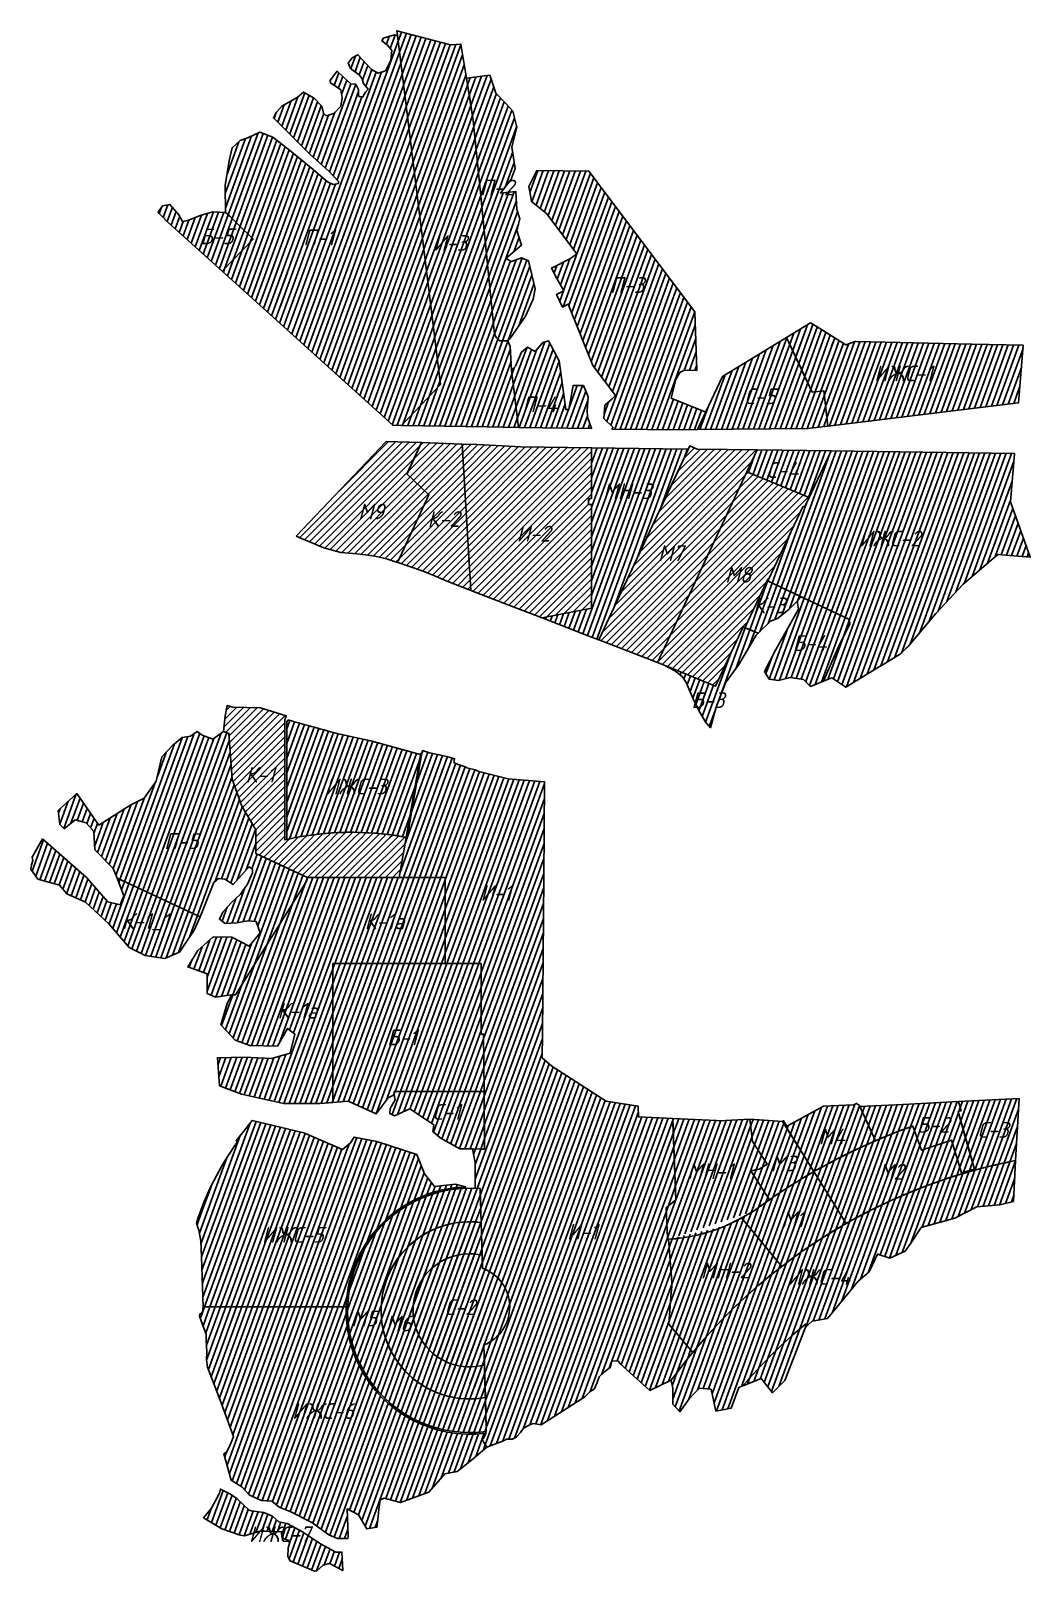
# Model space of a CAD drawing. Header units: millimetres. Extents: x 2242322 to 2245485, y 377443 to 382317.
import ezdxf

# ---------------------------------------------------------------- set-up
doc = ezdxf.new("R2010")
doc.units = ezdxf.units.MM
for name, color, linetype in [('Подписи_Участки_микрорайоны_Индивидуалка', 250, 'Continuous'), ('Подписи_Участки_микрорайоны_малоэтажка', 250, 'Continuous'), ('Подписи_Участки_микрорайоны_многоэтажка', 250, 'Continuous'), ('Участки_микрорайоны_здравоохранение_бытовое обслуживание', 4, 'Continuous'), ('Участки_микрорайоны_индивидуалка', 30, 'Continuous'), ('Участки_микрорайоны_инфраструктура', 252, 'Continuous'), ('Участки_микрорайоны_коммерческие', 10, 'Continuous'), ('Участки_микрорайоны_логистически_промышленный', 226, 'Continuous'), ('Участки_микрорайоны_малоэтажка', 70, 'Continuous'), ('Участки_микрорайоны_многоэтажка', 5, 'Continuous'), ('Участки_микрорайоны_социалка', 210, 'Continuous')]:
    doc.layers.add(name, color=color, linetype=linetype)
for name, color, linetype, transparency in [('Штриховка_Участки_микрорайоны_здравоохранение_бытовое обслуживание', 4, 'Continuous', 0.4), ('Штриховка_Участки_микрорайоны_индивидуалка', 30, 'Continuous', 0.4), ('Штриховка_Участки_микрорайоны_инфраструктура', 252, 'Continuous', 0.4), ('Штриховка_Участки_микрорайоны_коммерческие', 1, 'Continuous', 0.4), ('Штриховка_Участки_микрорайоны_логистически_промышленный', 226, 'Continuous', 0.4), ('Штриховка_Участки_микрорайоны_малоэтажка', 70, 'Continuous', 0.4), ('Штриховка_Участки_микрорайоны_многоэтажка', 5, 'Continuous', 0.4), ('Штриховка_Участки_микрорайоны_социалка', 210, 'Continuous', 0.4)]:
    doc.layers.add(name, color=color, linetype=linetype, transparency=transparency)
doc.styles.add('GOST-2.304_Type-B_italic', font='GOST Common Italic.ttf')

msp = doc.modelspace()

# ---------------------------------------------------------------- texts
at = {"layer": 'Подписи_Участки_микрорайоны_Индивидуалка', "char_height": 50, "attachment_point": 1, "style": 'GOST-2.304_Type-B_italic'}
for s, width, heights, insert in [('П-2', 271.602, [0], (2243744.4, 381845.8)), ('Б-5', 271.602, [0], (2242858.4, 381691.3)), ('П-1', 271.602, [0], (2243184.5, 381687.8)), ('И-3', 271.602, [0], (2243596, 381670.5)), ('П-3', 271.602, [0], (2244155.8, 381537.2)), ('ИЖС-1', 271.602, [0], (2244991.6, 381257.6)), ('С-5', 271.602, [0], (2244581.2, 381185.3)), ('П-4', 271.602, [0], (2243877.6, 381159.7)), ('С-4', 271.602, [0], (2244651.5, 380951.9)), ('К-2', 271.602, [0], (2243577.9, 380797)), ('И-2', 271.602, [0], (2243860.2, 380750.7)), ('ИЖС-2', 247.417, [0], (2244944, 380735.1)), ('К-3', 271.602, [0], (2244608.3, 380523.6)), ('Б-4', 271.602, [0], (2244733.7, 380404.6)), ('Б-3', 271.602, [0], (2244412.9, 380224)), ('К-1', 271.602, [0], (2243001.8, 379988.2)), ('ИЖС-3', 242.858, [47], (2243254.1, 379950.8)), ('П-5', 271.602, [0], (2242744.3, 379777.8)), ('И-1', 271.602, [0], (2243745.6, 379614)), ('К-1_1', 271.602, [0], (2242610.8, 379525.1)), ('К-1а', 271.602, [0], (2243378.8, 379524.1)), ('К-1а', 271.602, [0], (2243102.9, 379241.6)), ('Б-1', 271.602, [0], (2243449.9, 379157.1)), ('С-1', 271.602, [0], (2243594.4, 378921.4)), ('Б-2', 271.602, [0], (2245126.3, 378880.3)), ('С-3', 271.602, [0], (2245319.2, 378864.5)), ('ИЖС-5', 290.313, [40.8], (2243053.8, 378532.3)), ('И-1', 271.602, [0], (2244019.3, 378542.4)), ('ИЖС-4', 243.711, [0], (2244718, 378399.4)), ('С-2', 271.602, [0], (2243632.7, 378303.3)), ('ИЖС-6', 279.97, [46.8], (2243149.2, 377974.6)), ('ИЖС-7', 279.97, [46.8], (2243012.7, 377585))]:
    msp.add_mtext_dynamic_manual_height_columns(s, width=width, gutter_width=12.5, heights=heights, dxfattribs=dict(at, insert=insert))
at = {"layer": 'Подписи_Участки_микрорайоны_малоэтажка', "char_height": 50, "attachment_point": 1, "style": 'GOST-2.304_Type-B_italic'}
for s, width, heights, insert in [('М9', 93.115, [0], (2243358.4, 380820.5)), ('М7', 141.428, [0], (2244307.5, 380689.1)), ('М8', 70.849, [0], (2244519.8, 380620.7)), ('М4', 46.144, [16.5], (2244816.3, 378843.6)), ('М3', 48.971, [14], (2244663.9, 378758.1)), ('М2', 45.464, [4.5], (2245005.9, 378731.9)), ('М1', 52.295, [10.6], (2244698.7, 378581.5)), ('М5', 127.363, [0], (2243337.1, 378267.8)), ('М6', 98.773, [0], (2243445.3, 378251.7))]:
    msp.add_mtext_dynamic_manual_height_columns(s, width=width, gutter_width=12.5, heights=heights, dxfattribs=dict(at, insert=insert))
at = {"layer": 'Подписи_Участки_микрорайоны_многоэтажка', "char_height": 50, "attachment_point": 1, "style": 'GOST-2.304_Type-B_italic'}
for s, width, heights, insert in [('МН-3', 670.608, [0], (2244133.1, 380884.8)), ('МН-1', 27.82, [3.45], (2244400.2, 378733.8)), ('МН-2', 29.077, [7.84], (2244442.9, 378419.4))]:
    msp.add_mtext_dynamic_manual_height_columns(s, width=width, gutter_width=12.5, heights=heights, dxfattribs=dict(at, insert=insert))

# ---------------------------------------------------------------- hatches: boundary and pattern name
at = {"layer": 'Штриховка_Участки_микрорайоны_здравоохранение_бытовое обслуживание'}
h = msp.add_hatch(dxfattribs=at)
h.set_pattern_fill('ANSI31', color=256, scale=5, angle=25)
h.paths.add_polyline_path([(2242724.2, 381741.5), (2242727.1, 381745.6), (2242739.6, 381763.1), (2242762.8, 381767.5), (2242791.2, 381734.7), (2242802.8, 381713), (2242819.6, 381716.4), (2242858.7, 381731.8), (2242898.7, 381744.3), (2242938.2, 381741.5), (2242952.2, 381729.9), (2242977.8, 381704.8), (2243026.5, 381657.5), (2242928.4, 381555.8), (2242746.8, 381719.7), (2242747.2, 381720.6)])
h = msp.add_hatch(dxfattribs=at)
h.set_pattern_fill('ANSI31', color=256, scale=5, angle=25)
h.paths.add_polyline_path([(2242928.4, 381555.8), (2243026.5, 381657.5), (2243073.2, 381610.8), (2243140.7, 381546.2), (2243172.3, 381511), (2243084.4, 381414.8)])
h = msp.add_hatch(dxfattribs=at)
h.set_pattern_fill('ANSI31', color=256, scale=5, angle=25)
edge = h.paths.add_edge_path()
edge.add_line((2244644.6, 380289.5), (2244678.9, 380357))
edge.add_line((2244678.9, 380357), (2244752.3, 380487.2))
edge.add_line((2244752.3, 380487.2), (2244747.6, 380512))
edge.add_line((2244747.6, 380512), (2244760, 380526))
edge.add_line((2244760, 380526), (2244913.9, 380453.8))
edge.add_line((2244913.9, 380453.8), (2244911.2, 380448.5))
edge.add_arc((2244908.7, 380443), 6, -25.7497, 64.867, ccw=False)
edge.add_line((2244914.1, 380440.4), (2244877, 380363.5))
edge.add_line((2244877, 380363.5), (2244830.9, 380258.6))
edge.add_line((2244830.9, 380258.6), (2244790.2, 380242.2))
edge.add_line((2244790.2, 380242.2), (2244767.7, 380264.6))
edge.add_line((2244767.7, 380264.6), (2244726.2, 380270.5))
edge.add_line((2244726.2, 380270.5), (2244688.4, 380261.1))
edge.add_line((2244688.4, 380261.1), (2244658.8, 380265.8))
edge.add_line((2244658.8, 380265.8), (2244644.6, 380289.5))
h = msp.add_hatch(dxfattribs=at)
h.set_pattern_fill('ANSI31', color=256, scale=5, angle=25)
h.paths.add_polyline_path([(2244326.5, 380309.6), (2244362.5, 380290.2), (2244384.5, 380272.7), (2244396.5, 380254.8), (2244419, 380202.8), (2244437.7, 380164), (2244458.9, 380128.4), (2244473.2, 380111.7), (2244490.7, 380173.5), (2244521.5, 380254), (2244562.9, 380312), (2244618.5, 380404.3), (2244624.8, 380410.6), (2244577.1, 380430.4), (2244489.4, 380243.6)])
h = msp.add_hatch(dxfattribs=at)
h.set_pattern_fill('ANSI31', color=256, scale=5, angle=25)
h.paths.add_polyline_path([(2243278.3, 379365.3), (2243398.2, 379365.3), (2243634.2, 379365.3), (2243708.4, 379365.3), (2243747.2, 379365.3), (2243747.4, 379294.5), (2243747.6, 379239.9), (2243747.9, 379142.4), (2243755.4, 379142.4), (2243756.7, 378960.9), (2243472.6, 378960.9), (2243472.6, 378949.7), (2243453.5, 378940.8), (2243415.8, 378889.7), (2243326.8, 378929.7), (2243278.3, 378926.1)])
h = msp.add_hatch(dxfattribs=at)
h.set_pattern_fill('ANSI31', color=256, scale=5, angle=25)
edge = h.paths.add_edge_path()
edge.add_line((2244946.5, 378912.8), (2245082.6, 378919.8))
edge.add_line((2245082.6, 378919.8), (2245258.8, 378928.7))
edge.add_line((2245258.8, 378928.7), (2245265.9, 378903.8))
edge.add_line((2245265.9, 378903.8), (2245267.1, 378899.8))
edge.add_line((2245267.1, 378899.8), (2245257.2, 378897.1))
edge.add_line((2245257.2, 378897.1), (2245279, 378821))
edge.add_line((2245279, 378821), (2245309.3, 378715.3))
edge.add_arc((2245777.2, 377009.2), 1769.1, 105.3364, 106.7144)
edge.add_line((2245268.4, 378703.5), (2245236.4, 378806.8))
edge.add_line((2245236.4, 378806.8), (2245141.1, 378775))
edge.add_line((2245141.1, 378775), (2245113.5, 378851.5))
edge.add_arc((2245784.2, 376987.5), 1981, 109.7904, 113.465)
edge.add_line((2244995.4, 378804.6), (2244946.5, 378912.8))
at = {"layer": 'Штриховка_Участки_микрорайоны_индивидуалка'}
h = msp.add_hatch(dxfattribs=at)
h.set_pattern_fill('ANSI31', color=256, scale=5, angle=25)
h.paths.add_polyline_path([(2244714.2, 381346.5), (2244790.1, 381392.6), (2244810.9, 381379.7), (2244902.3, 381322.8), (2244931.7, 381333.3), (2244934.5, 381333.2), (2245300.6, 381325.2), (2245463.5, 381321.6), (2245448.5, 381139.7), (2244845.4, 381066.1), (2244831.8, 381178.1), (2244795.1, 381173.6), (2244792.4, 381179.3), (2244764.9, 381238.2), (2244762.4, 381243.6), (2244721.7, 381330.7)])
h = msp.add_hatch(dxfattribs=at)
h.set_pattern_fill('ANSI31', color=256, scale=5, angle=25)
edge = h.paths.add_edge_path()
edge.add_arc((2244663, 380578.2), 6, 154.8671, 244.8671, ccw=False)
edge.add_line((2244657.5, 380580.7), (2244764.3, 380808.4))
edge.add_arc((2244769.8, 380805.9), 6, 64.8671, 154.8671, ccw=False)
edge.add_line((2244772.3, 380811.3), (2244777.4, 380822.2))
edge.add_line((2244777.4, 380822.2), (2244855.1, 380987.7))
edge.add_line((2244855.1, 380987.7), (2245435.2, 380979.7))
edge.add_line((2245435.2, 380979.7), (2245422.7, 380826.6))
edge.add_line((2245422.7, 380826.6), (2245485.4, 380651))
edge.add_line((2245485.4, 380651), (2245383.1, 380659.9))
edge.add_line((2245383.1, 380659.9), (2245271.9, 380565.3))
edge.add_line((2245271.9, 380565.3), (2245216.2, 380504.8))
edge.add_line((2245216.2, 380504.8), (2245187, 380472.6))
edge.add_line((2245187, 380472.6), (2245098, 380367.4))
edge.add_line((2245098, 380367.4), (2245093.3, 380363.1))
edge.add_line((2245093.3, 380363.1), (2245075.4, 380345.1))
edge.add_line((2245075.4, 380345.1), (2245012, 380306.7))
edge.add_line((2245012, 380306.7), (2245008.9, 380304.9))
edge.add_line((2245008.9, 380304.9), (2245005.8, 380303))
edge.add_line((2245005.8, 380303), (2244901.4, 380239.8))
edge.add_line((2244901.4, 380239.8), (2244857.6, 380269.4))
edge.add_line((2244857.6, 380269.4), (2244830.9, 380258.6))
edge.add_line((2244830.9, 380258.6), (2244877, 380363.5))
edge.add_line((2244877, 380363.5), (2244914.1, 380440.4))
edge.add_arc((2244908.7, 380443), 6, 334.2503, 424.867)
edge.add_line((2244911.2, 380448.5), (2244913.9, 380453.8))
edge.add_line((2244913.9, 380453.8), (2244660.4, 380572.8))
h = msp.add_hatch(dxfattribs=at)
h.set_pattern_fill('ANSI31', color=256, scale=5, angle=25)
edge = h.paths.add_edge_path()
edge.add_line((2243558.8, 380026.4), (2243513.3, 379764.3))
edge.add_line((2243513.3, 379764.3), (2243501.4, 379766.4))
edge.add_arc((2243337.8, 378845.9), 935, 79.9186, 102.6734)
edge.add_line((2243132.6, 379758.1), (2243132.6, 380054.4))
edge.add_line((2243132.6, 380054.4), (2243132.6, 380129.3))
edge.add_arc((2243138.6, 380129.3), 6, 74.6482, 180, ccw=False)
edge.add_arc((2219689.2, 294580), 88710.9, 74.563902, 74.671483, ccw=False)
edge.add_line((2243300.8, 380090.9), (2243398, 380070.7))
edge.add_line((2243398, 380070.7), (2243558.8, 380026.4))
h = msp.add_hatch(dxfattribs=at)
h.set_pattern_fill('ANSI31', color=256, scale=5, angle=25)
edge = h.paths.add_edge_path()
edge.add_line((2242867.7, 378279.3), (2242862.3, 378437.8))
edge.add_line((2242862.3, 378437.8), (2242860.8, 378487.3))
edge.add_line((2242860.8, 378487.3), (2242854.3, 378521.9))
edge.add_line((2242854.3, 378521.9), (2242851.5, 378530.6))
edge.add_line((2242851.5, 378530.6), (2242846.8, 378545.2))
edge.add_arc((2243711, 378268.3), 907.4, 144.0314, 162.2365, ccw=False)
edge.add_line((2242976.6, 378801.3), (2242972.3, 378805.1))
edge.add_line((2242972.3, 378805.1), (2242987.8, 378824.7))
edge.add_line((2242987.8, 378824.7), (2243011, 378854.1))
edge.add_line((2243011, 378854.1), (2243022.9, 378869.1))
edge.add_line((2243022.9, 378869.1), (2243186.7, 378829.7))
edge.add_line((2243186.7, 378829.7), (2243309, 378777.4))
edge.add_line((2243309, 378777.4), (2243334.6, 378798.5))
edge.add_line((2243334.6, 378798.5), (2243345.7, 378816.3))
edge.add_line((2243345.7, 378816.3), (2243418, 378803))
edge.add_line((2243418, 378803), (2243543.6, 378761.8))
edge.add_line((2243543.6, 378761.8), (2243568.1, 378700.7))
edge.add_line((2243568.1, 378700.7), (2243600.3, 378660.7))
edge.add_line((2243600.3, 378660.7), (2243667, 378667.3))
edge.add_line((2243667, 378667.3), (2243698.8, 378658.7))
edge.add_arc((2243711.5, 378267.8), 391.2, 91.8597, 106.463)
edge.add_line((2243600.6, 378642.9), (2243581.4, 378636.7))
edge.add_arc((2243711.5, 378267.8), 391.2, 109.4287, 147.9039)
edge.add_line((2243380.1, 378475.6), (2243370.6, 378459.6))
edge.add_arc((2243711.5, 378267.8), 391.2, 150.6268, 176.9203)
edge.add_line((2243320.9, 378288.8), (2243320.6, 378279.5))
edge.add_line((2243320.6, 378279.5), (2242867.7, 378279.3))
h = msp.add_hatch(dxfattribs=at)
h.set_pattern_fill('ANSI31', color=256, scale=5, angle=25)
edge = h.paths.add_edge_path()
edge.add_line((2245439.4, 378742.1), (2245432.5, 378612.9))
edge.add_line((2245432.5, 378612.9), (2245389.2, 378601.7))
edge.add_line((2245389.2, 378601.7), (2245316.3, 378596))
edge.add_line((2245316.3, 378596), (2245247.2, 378560.5))
edge.add_line((2245247.2, 378560.5), (2245140.7, 378530.7))
edge.add_line((2245140.7, 378530.7), (2245107.3, 378481.1))
edge.add_line((2245107.3, 378481.1), (2245090.2, 378455.9))
edge.add_line((2245090.2, 378455.9), (2245041.6, 378433.5))
edge.add_line((2245041.6, 378433.5), (2245002.4, 378446.6))
edge.add_line((2245002.4, 378446.6), (2244976.2, 378390.5))
edge.add_line((2244976.2, 378390.5), (2244940.8, 378360.6))
edge.add_line((2244940.8, 378360.6), (2244912, 378325.8))
edge.add_line((2244912, 378325.8), (2244843.6, 378242.9))
edge.add_line((2244843.6, 378242.9), (2244795, 378233.6))
edge.add_line((2244795, 378233.6), (2244774.5, 378214.9))
edge.add_line((2244774.5, 378214.9), (2244740.8, 378127.1))
edge.add_line((2244740.8, 378127.1), (2244709.1, 378046.8))
edge.add_line((2244709.1, 378046.8), (2244669.8, 378007.5))
edge.add_line((2244669.8, 378007.5), (2244634.3, 378052.3))
edge.add_line((2244634.3, 378052.3), (2244563.3, 378024.3))
edge.add_line((2244563.3, 378024.3), (2244539, 377958.9))
edge.add_line((2244539, 377958.9), (2244490.5, 377949.6))
edge.add_line((2244490.5, 377949.6), (2244475.5, 378018.7))
edge.add_line((2244475.5, 378018.7), (2244438.2, 378022.5))
edge.add_line((2244438.2, 378022.5), (2244406.4, 377988.8))
edge.add_line((2244406.4, 377988.8), (2244376.5, 377947.7))
edge.add_line((2244376.5, 377947.7), (2244354.1, 377972))
edge.add_line((2244354.1, 377972), (2244354.1, 378022.5))
edge.add_line((2244354.1, 378022.5), (2244350.1, 378041.4))
edge.add_line((2244350.1, 378041.4), (2244348.9, 378047.1))
edge.add_arc((2245777.2, 377009.1), 1765.6, 101.0289, 143.995, ccw=False)
h = msp.add_hatch(dxfattribs=at)
h.set_pattern_fill('ANSI31', color=256, scale=5, angle=25)
edge = h.paths.add_edge_path()
edge.add_line((2242867.7, 378279.3), (2243320.6, 378279.4))
edge.add_line((2243320.6, 378279.4), (2243320.4, 378268.9))
edge.add_arc((2243710.9, 378267.6), 390.5, 179.7967, 204.0711)
edge.add_line((2243354.3, 378108.3), (2243362.4, 378091.3))
edge.add_arc((2243711.5, 378267.8), 391.2, 206.822, 277.4124)
edge.add_line((2243762, 377879.8), (2243757, 377867.3))
edge.add_line((2243757, 377867.3), (2243750.5, 377859.2))
edge.add_line((2243750.5, 377859.2), (2243765.5, 377835.6))
edge.add_line((2243765.5, 377835.6), (2243717, 377794.5))
edge.add_line((2243717, 377794.5), (2243672.1, 377759))
edge.add_line((2243672.1, 377759), (2243632.9, 377751.5))
edge.add_line((2243632.9, 377751.5), (2243582.5, 377693.6))
edge.add_line((2243582.5, 377693.6), (2243492.8, 377660))
edge.add_line((2243492.8, 377660), (2243440.2, 377674.4))
edge.add_line((2243440.2, 377674.4), (2243428, 377668.9))
edge.add_line((2243428, 377668.9), (2243423.6, 377638.6))
edge.add_line((2243423.6, 377638.6), (2243420.4, 377606.9))
edge.add_line((2243420.4, 377606.9), (2243418, 377582.2))
edge.add_line((2243418, 377582.2), (2243385.7, 377576.6))
edge.add_line((2243385.7, 377576.6), (2243359, 377621.1))
edge.add_line((2243359, 377621.1), (2243323.5, 377640))
edge.add_line((2243323.5, 377640), (2243326.6, 377553.2))
edge.add_line((2243326.6, 377553.2), (2243325.5, 377546.3))
edge.add_line((2243325.5, 377546.3), (2243293.5, 377546.3))
edge.add_line((2243293.5, 377546.3), (2243265.9, 377558))
edge.add_line((2243265.9, 377558), (2243211.5, 377597.2))
edge.add_line((2243211.5, 377597.2), (2243145.5, 377631))
edge.add_line((2243145.5, 377631), (2243108.5, 377645.3))
edge.add_line((2243108.5, 377645.3), (2243085.7, 377664.6))
edge.add_line((2243085.7, 377664.6), (2243052.7, 377667.2))
edge.add_line((2243052.7, 377667.2), (2243042.2, 377671))
edge.add_line((2243042.2, 377671), (2243013.3, 377684.3))
edge.add_line((2243013.3, 377684.3), (2242990.2, 377709.5))
edge.add_line((2242990.2, 377709.5), (2242956.9, 377731))
edge.add_line((2242956.9, 377731), (2242933.1, 377814.3))
edge.add_line((2242933.1, 377814.3), (2242941.4, 377819.6))
edge.add_line((2242941.4, 377819.6), (2242948, 377831.1))
edge.add_line((2242948, 377831.1), (2242956.3, 377850.3))
edge.add_line((2242956.3, 377850.3), (2242963.8, 377868.8))
edge.add_line((2242963.8, 377868.8), (2242925.3, 377976))
edge.add_line((2242925.3, 377976), (2242881.5, 378088.7))
edge.add_line((2242881.5, 378088.7), (2242878.3, 378111.7))
edge.add_line((2242878.3, 378111.7), (2242879.9, 378136.4))
edge.add_line((2242879.9, 378136.4), (2242877.8, 378175.3))
edge.add_line((2242877.8, 378175.3), (2242877.8, 378193.2))
edge.add_line((2242877.8, 378193.2), (2242869.8, 378212.4))
edge.add_line((2242869.8, 378212.4), (2242856.7, 378250.2))
edge.add_line((2242856.7, 378250.2), (2242858.8, 378257.4))
edge.add_line((2242858.8, 378257.4), (2242865.5, 378261.2))
edge.add_line((2242865.5, 378261.2), (2242867.7, 378279.3))
h = msp.add_hatch(dxfattribs=at)
h.set_pattern_fill('ANSI31', color=256, scale=5, angle=25)
h.paths.add_polyline_path([(2242868.8, 377612.2), (2242894.5, 377642.3), (2242919.7, 377689.6), (2242922.5, 377702.9), (2242954.1, 377687), (2242975.1, 377671.5), (2243013.4, 377636.2), (2243021.1, 377633.6), (2243060.3, 377628.8), (2243087.4, 377617.7), (2243107.8, 377599.1), (2243133.2, 377593.8), (2243182.4, 377567.6), (2243239.3, 377529.5), (2243287.9, 377503.8), (2243307.1, 377503.6), (2243309.8, 377445.2), (2243267.3, 377467), (2243248, 377462.6), (2243227.7, 377443.8), (2243219.8, 377443.1), (2243143.5, 377475.6), (2243135.9, 377489.7), (2243137.4, 377517.5), (2243141, 377530.9), (2243138.8, 377539.9), (2243126.5, 377544.6), (2243117.1, 377549.7), (2243116, 377568.1), (2243062.5, 377569.6), (2243048.1, 377569.6), (2242998.2, 377555.1), (2242984.5, 377556.6), (2242926.6, 377576.8)])
at = {"layer": 'Штриховка_Участки_микрорайоны_инфраструктура'}
h = msp.add_hatch(dxfattribs=at)
h.set_pattern_fill('ANSI31', color=256, scale=5, angle=25)
edge = h.paths.add_edge_path()
edge.add_line((2243495.5, 381068.2), (2243765.2, 381063.6))
edge.add_line((2243765.2, 381063.6), (2243866.2, 381061.7))
edge.add_line((2243866.2, 381061.7), (2243843.6, 381243.1))
edge.add_line((2243843.6, 381243.1), (2243839, 381318.2))
edge.add_line((2243839, 381318.2), (2243832, 381335.7))
edge.add_line((2243832, 381335.7), (2243806.3, 381335.7))
edge.add_arc((2243831.6, 381370.4), 42.9, 192.7268, 233.885, ccw=False)
edge.add_line((2243789.7, 381360.9), (2243789, 381366.4))
edge.add_line((2243789, 381366.4), (2243768.1, 381577.1))
edge.add_line((2243768.1, 381577.1), (2243750, 381759.9))
edge.add_line((2243750, 381759.9), (2243746.5, 381795))
edge.add_line((2243746.5, 381795), (2243722.8, 382033.1))
edge.add_line((2243722.8, 382033.1), (2243701, 382166.9))
edge.add_line((2243701, 382166.9), (2243683.4, 382274.6))
edge.add_line((2243683.4, 382274.6), (2243650.9, 382271.9))
edge.add_line((2243650.9, 382271.9), (2243480.9, 382316.6))
edge.add_line((2243480.9, 382316.6), (2243482.7, 382301.8))
edge.add_line((2243482.7, 382301.8), (2243619.4, 381197.9))
edge.add_line((2243619.4, 381197.9), (2243495.5, 381068.2))
h = msp.add_hatch(dxfattribs=at)
h.set_pattern_fill('ANSI31', color=256, scale=5)
h.paths.add_polyline_path([(2243687.1, 381009.3), (2243735.5, 381007.5), (2243872.9, 381000.7), (2244097.2, 380997.6), (2244097.1, 380985.2), (2244097.1, 380979.2), (2244097.1, 380837.2), (2244087, 380837.2), (2244087, 380818), (2244097, 380818), (2244097, 380682.9), (2244096.9, 380591.2), (2244096.9, 380586.5), (2244096.9, 380581.3), (2244096.8, 380490.2), (2243940.7, 380458.9), (2243835, 380499.7), (2243715, 380546.1)])
h = msp.add_hatch(dxfattribs=at)
h.set_pattern_fill('ANSI31', color=256, scale=5, angle=25)
edge = h.paths.add_edge_path()
edge.add_line((2243488.2, 379637.5), (2243555.3, 380024.2))
edge.add_line((2243555.3, 380024.2), (2243556.5, 380031))
edge.add_line((2243556.5, 380031), (2243559.6, 380030))
edge.add_line((2243559.6, 380030), (2243562.2, 380039.5))
edge.add_line((2243562.2, 380039.5), (2243584.2, 380032.3))
edge.add_line((2243584.2, 380032.3), (2243620.2, 380025.1))
edge.add_line((2243620.2, 380025.1), (2243646, 380019))
edge.add_line((2243646, 380019), (2243663.7, 380013.4))
edge.add_line((2243663.7, 380013.4), (2243661.4, 380002))
edge.add_line((2243661.4, 380002), (2243675, 379995.2))
edge.add_line((2243675, 379995.2), (2243700.4, 379986.8))
edge.add_line((2243700.4, 379986.8), (2243702.8, 379984.8))
edge.add_line((2243702.8, 379984.8), (2243728.9, 379978.2))
edge.add_line((2243728.9, 379978.2), (2243740, 379973.2))
edge.add_line((2243740, 379973.2), (2243833.6, 379950))
edge.add_line((2243833.6, 379950), (2243948.2, 379940.6))
edge.add_line((2243948.2, 379940.6), (2243945.7, 379637.5))
edge.add_line((2243945.7, 379637.5), (2243941.5, 379142.1))
edge.add_line((2243941.5, 379142.1), (2243940.9, 379067.6))
edge.add_line((2243940.9, 379067.6), (2243971.1, 379040.7))
edge.add_line((2243971.1, 379040.7), (2244143.7, 378929.7))
edge.add_line((2244143.7, 378929.7), (2244245.1, 378914.2))
edge.add_line((2244245.1, 378914.2), (2244246.2, 378880.6))
edge.add_line((2244246.2, 378880.6), (2244354, 378875.4))
edge.add_line((2244354, 378875.4), (2244354.6, 378861))
edge.add_line((2244354.6, 378861), (2244363.7, 378617.5))
edge.add_line((2244363.7, 378617.5), (2244333.7, 378592.5))
edge.add_line((2244333.7, 378592.5), (2244337, 378497.6))
edge.add_line((2244337, 378497.6), (2244341.1, 378493.5))
edge.add_line((2244341.1, 378493.5), (2244350.7, 378358.9))
edge.add_line((2244350.7, 378358.9), (2244351.5, 378356))
edge.add_line((2244351.5, 378356), (2244350.8, 378345.5))
edge.add_line((2244350.8, 378345.5), (2244349.7, 378331.8))
edge.add_line((2244349.7, 378331.8), (2244349.3, 378324.4))
edge.add_line((2244349.3, 378324.4), (2244342.2, 378225.1))
edge.add_line((2244342.2, 378225.1), (2244417.3, 378135.3))
edge.add_arc((2245721.4, 377053.9), 1694.1, 140.3338, 144.114)
edge.add_line((2244348.9, 378047), (2244281.2, 378015))
edge.add_line((2244281.2, 378015), (2244187.5, 378098.7))
edge.add_line((2244187.5, 378098.7), (2244180.9, 378108.9))
edge.add_line((2244180.9, 378108.9), (2244161.5, 378107.1))
edge.add_line((2244161.5, 378107.1), (2244156, 378087.2))
edge.add_line((2244156, 378087.2), (2244139.1, 378074.5))
edge.add_line((2244139.1, 378074.5), (2244121.5, 378057.5))
edge.add_line((2244121.5, 378057.5), (2244114.9, 378040))
edge.add_line((2244114.9, 378040), (2244105.2, 378019.4))
edge.add_line((2244105.2, 378019.4), (2244092.5, 378011.5))
edge.add_line((2244092.5, 378011.5), (2244075.7, 377994.4))
edge.add_line((2244075.7, 377994.4), (2243937.4, 377906.6))
edge.add_line((2243937.4, 377906.6), (2243912.3, 377910.8))
edge.add_line((2243912.3, 377910.8), (2243901.7, 377906))
edge.add_line((2243901.7, 377906), (2243881.2, 377895.1))
edge.add_line((2243881.2, 377895.1), (2243872, 377882.3))
edge.add_line((2243872, 377882.3), (2243858.8, 377867.6))
edge.add_line((2243858.8, 377867.6), (2243846.9, 377860.8))
edge.add_line((2243846.9, 377860.8), (2243826.7, 377861.2))
edge.add_line((2243826.7, 377861.2), (2243823.5, 377858))
edge.add_line((2243823.5, 377858), (2243765.5, 377835.6))
edge.add_line((2243765.5, 377835.6), (2243750.5, 377859.2))
edge.add_line((2243750.5, 377859.2), (2243757, 377867.3))
edge.add_line((2243757, 377867.3), (2243764, 377885))
edge.add_line((2243764, 377885), (2243763.7, 377897.2))
edge.add_line((2243763.7, 377897.2), (2243756.5, 378158.8))
edge.add_arc((2243708, 378279.3), 130, 291.9117, 430.2431)
edge.add_line((2243752, 378401.6), (2243750.8, 378442.7))
edge.add_line((2243750.8, 378442.7), (2243744.8, 378648.5))
edge.add_line((2243744.8, 378648.5), (2243744.8, 378653.6))
edge.add_line((2243744.8, 378653.6), (2243728.9, 378654.6))
edge.add_line((2243728.9, 378654.6), (2243728.9, 378735.1))
edge.add_line((2243728.9, 378735.1), (2243719.8, 378779))
edge.add_line((2243719.8, 378779), (2243750.5, 378778.5))
edge.add_line((2243750.5, 378778.5), (2243757.9, 378778.4))
edge.add_line((2243757.9, 378778.4), (2243756.7, 378960.9))
edge.add_line((2243756.7, 378960.9), (2243755.4, 379142.4))
edge.add_line((2243755.4, 379142.4), (2243747.9, 379142.4))
edge.add_line((2243747.9, 379142.4), (2243747.6, 379239.9))
edge.add_line((2243747.6, 379239.9), (2243747.4, 379294.5))
edge.add_line((2243747.4, 379294.5), (2243747.2, 379365.3))
edge.add_line((2243747.2, 379365.3), (2243708.4, 379365.3))
edge.add_line((2243708.4, 379365.3), (2243634.2, 379365.3))
edge.add_line((2243634.2, 379365.3), (2243634.2, 379637.5))
edge.add_line((2243634.2, 379637.5), (2243488.2, 379637.5))
h = msp.add_hatch(dxfattribs=at)
h.set_pattern_fill('ANSI31', color=256, scale=5, angle=25)
edge = h.paths.add_edge_path()
edge.add_line((2244575.8, 378029.3), (2244634.3, 378052.3))
edge.add_line((2244634.3, 378052.3), (2244669.8, 378007.5))
edge.add_line((2244669.8, 378007.5), (2244709.1, 378046.8))
edge.add_line((2244709.1, 378046.8), (2244740.8, 378127.1))
edge.add_line((2244740.8, 378127.1), (2244774.5, 378214.9))
edge.add_line((2244774.5, 378214.9), (2244774.5, 378225.1))
edge.add_arc((2245777.2, 377009.2), 1576.1, 129.5099, 139.6658)
at = {"layer": 'Штриховка_Участки_микрорайоны_коммерческие'}
h = msp.add_hatch(dxfattribs=at)
h.set_pattern_fill('ANSI31', color=256, scale=5, angle=25)
h.paths.add_polyline_path([(2244714.2, 381346.5), (2244790.1, 381392.6), (2244810.9, 381379.7), (2244900.4, 381324), (2244856.1, 381318.6), (2244861.8, 381271.4), (2244832.5, 381267.8), (2244842.6, 381185.5), (2244792.4, 381179.3)])
h = msp.add_hatch(dxfattribs=at)
h.set_pattern_fill('ANSI31', color=256, scale=5)
h.paths.add_polyline_path([(2243514.2, 380917.4), (2243559.3, 381013.9), (2243687.1, 381009.3), (2243715, 380546.1), (2243636.8, 380576.4), (2243604.9, 380590.1), (2243563.9, 380606.6), (2243521.3, 380621.8), (2243487.6, 380633.2), (2243483.4, 380634.5), (2243582.5, 380848.8), (2243512.9, 380914.6)])
h = msp.add_hatch(dxfattribs=at)
h.set_pattern_fill('ANSI31', color=256, scale=5, angle=25)
edge = h.paths.add_edge_path()
edge.add_line((2244582.6, 380428.1), (2244624.8, 380410.6))
edge.add_line((2244624.8, 380410.6), (2244663.5, 380449.3))
edge.add_line((2244663.5, 380449.3), (2244686, 380457.5))
edge.add_line((2244686, 380457.5), (2244721.5, 380486))
edge.add_line((2244721.5, 380486), (2244747.6, 380512))
edge.add_line((2244747.6, 380512), (2244760, 380526))
edge.add_line((2244760, 380526), (2244660.4, 380572.8))
edge.add_arc((2244663, 380578.2), 6, 154.8671, 244.8671, ccw=False)
edge.add_line((2244657.5, 380580.7), (2244654.6, 380581.5))
edge.add_line((2244654.6, 380581.5), (2244582.6, 380428.1))
h = msp.add_hatch(dxfattribs=at)
h.set_pattern_fill('ANSI31', color=256, scale=5)
edge = h.paths.add_edge_path()
edge.add_line((2243488.2, 379637.5), (2243198.5, 379637.5))
edge.add_line((2243198.5, 379637.5), (2243129.6, 379669.4))
edge.add_line((2243129.6, 379669.4), (2243034.5, 379713.5))
edge.add_line((2243034.5, 379713.5), (2243034.5, 379724.5))
edge.add_line((2243034.5, 379724.5), (2243034.5, 379788.5))
edge.add_line((2243034.5, 379788.5), (2242990, 379863.9))
edge.add_line((2242990, 379863.9), (2242960, 379948.9))
edge.add_line((2242960, 379948.9), (2242949.4, 380093.8))
edge.add_line((2242949.4, 380093.8), (2242932.4, 380100))
edge.add_line((2242932.4, 380100), (2242938, 380148.8))
edge.add_line((2242938, 380148.8), (2242944.2, 380182.5))
edge.add_line((2242944.2, 380182.5), (2242962.2, 380176.4))
edge.add_line((2242962.2, 380176.4), (2243049.4, 380174.3))
edge.add_line((2243049.4, 380174.3), (2243130.7, 380149.3))
edge.add_line((2243130.7, 380149.3), (2243127, 380139.9))
edge.add_line((2243127, 380139.9), (2243126.6, 380137.7))
edge.add_line((2243126.6, 380137.7), (2243126.6, 379948.9))
edge.add_line((2243126.6, 379948.9), (2243126.6, 379756.8))
edge.add_line((2243126.6, 379756.8), (2243132.6, 379758.1))
edge.add_arc((2243337.9, 378844.8), 936.1, 79.3858, 102.6669, ccw=False)
edge.add_line((2243510.3, 379764.9), (2243488.2, 379637.5))
h = msp.add_hatch(dxfattribs=at)
h.set_pattern_fill('ANSI31', color=256, scale=5, angle=25)
h.paths.add_polyline_path([(2242359.8, 379760), (2242498.4, 379637.5), (2242566.1, 379561.2), (2242604.8, 379551.6), (2242616.6, 379579.5), (2242595.2, 379635.4), (2242858.3, 379513.6), (2242839.5, 379470.7), (2242792.8, 379401.1), (2242746.6, 379381.8), (2242684.3, 379391.5), (2242633.8, 379416.2), (2242570.4, 379490.3), (2242495.1, 379560.2), (2242436, 379585.9), (2242412.8, 379613.9), (2242344.7, 379632.1), (2242322.3, 379664.3), (2242324.1, 379677.9), (2242328.8, 379691.8), (2242326.2, 379701.7)])
h = msp.add_hatch(dxfattribs=at)
h.set_pattern_fill('ANSI31', color=256, scale=5, angle=25)
h.paths.add_polyline_path([(2243488.2, 379637.5), (2243634.2, 379637.5), (2243634.2, 379365.3), (2243398.2, 379365.3), (2243278.3, 379365.3), (2243278.3, 378926.1), (2243237.8, 378923), (2243122.2, 378923), (2242988.8, 378952), (2242919.9, 378978.7), (2242913.2, 379067.6), (2242997.7, 379069.8), (2243084.4, 379065.4), (2243143.7, 379082.2), (2243158.5, 379142.4), (2243134.8, 379160.2), (2243103.5, 379104.5), (2243015.8, 379106), (2242969.3, 379122.8), (2242924.2, 379171.6), (2242943.9, 379239.2), (2242958, 379266.5), (2242969.8, 379266.5), (2243196.3, 379627.5), (2243198.5, 379637.5)])
at = {"layer": 'Штриховка_Участки_микрорайоны_логистически_промышленный'}
h = msp.add_hatch(dxfattribs=at)
h.set_pattern_fill('ANSI31', color=256, scale=5, angle=25)
h.paths.add_polyline_path([(2242928.4, 381555.8), (2243026.5, 381657.5), (2242977.8, 381704.8), (2242952.2, 381729.9), (2242938.2, 381741.5), (2242937.8, 381826.8), (2242949.8, 381905.3), (2242959.4, 381946.8), (2242985, 381969.4), (2243011, 381979.6), (2243046.7, 381996), (2243088.6, 381980), (2243141.2, 381939.1), (2243216.4, 381877.8), (2243261.7, 381839.3), (2243279, 381830.1), (2243295.9, 381833.5), (2243296.4, 381840.3), (2243266, 381872.1), (2243205.3, 381926.1), (2243166.2, 381965.6), (2243122.4, 382009.9), (2243090.1, 382041.3), (2243100.2, 382059.6), (2243116.6, 382077.9), (2243165.3, 382105.8), (2243185.5, 382122.7), (2243219.2, 382103.4), (2243243.3, 382077.9), (2243248.2, 382055.7), (2243257.3, 382048), (2243280.9, 382054.8), (2243303.1, 382077.9), (2243307.5, 382104.4), (2243303.1, 382129.5), (2243270.8, 382151.6), (2243269.4, 382159.8), (2243283.8, 382178.2), (2243291.5, 382188.8), (2243312.3, 382170), (2243335.4, 382148.8), (2243350.8, 382147.8), (2243359.5, 382130.9), (2243359.5, 382113.1), (2243361.4, 382108.3), (2243373.5, 382107.3), (2243381.7, 382122.2), (2243389.9, 382131.9), (2243375.4, 382149.7), (2243371.6, 382164.7), (2243362.4, 382176.7), (2243334, 382197.9), (2243326.7, 382214.3), (2243339.7, 382231.2), (2243357.6, 382240.8), (2243401, 382194.5), (2243422.2, 382182.5), (2243444.8, 382189.7), (2243461.7, 382223.5), (2243465.1, 382254.8), (2243451.6, 382271.2), (2243433.7, 382284.7), (2243437.6, 382293.2), (2243473.3, 382303.5), (2243482.7, 382301.8), (2243619.4, 381197.9), (2243495.5, 381068.2), (2243467.8, 381068.7)])
h = msp.add_hatch(dxfattribs=at)
h.set_pattern_fill('ANSI31', color=256, scale=5, angle=25)
edge = h.paths.add_edge_path()
edge.add_line((2243701, 382166.9), (2243774.7, 382176))
edge.add_line((2243774.7, 382176), (2243794.6, 382119.8))
edge.add_line((2243794.6, 382119.8), (2243828.5, 382083.2))
edge.add_line((2243828.5, 382083.2), (2243847.7, 382062.5))
edge.add_line((2243847.7, 382062.5), (2243861.1, 382011.3))
edge.add_line((2243861.1, 382011.3), (2243845.3, 381948))
edge.add_line((2243845.3, 381948), (2243855, 381881.1))
edge.add_line((2243855, 381881.1), (2243842.9, 381847))
edge.add_line((2243842.9, 381847), (2243809.3, 381802.8))
edge.add_line((2243809.3, 381802.8), (2243836.2, 381806.1))
edge.add_line((2243836.2, 381806.1), (2243857.5, 381808.1))
edge.add_line((2243857.5, 381808.1), (2243861.1, 381750.8))
edge.add_line((2243861.1, 381750.8), (2243869.6, 381721.6))
edge.add_line((2243869.6, 381721.6), (2243861.1, 381685.1))
edge.add_line((2243861.1, 381685.1), (2243875.7, 381638.8))
edge.add_line((2243875.7, 381638.8), (2243825.8, 381596.3))
edge.add_line((2243825.8, 381596.3), (2243844.1, 381586.5))
edge.add_line((2243844.1, 381586.5), (2243875.7, 381598.7))
edge.add_line((2243875.7, 381598.7), (2243897.6, 381589))
edge.add_line((2243897.6, 381589), (2243918.3, 381500.1))
edge.add_line((2243918.3, 381500.1), (2243912.2, 381467.2))
edge.add_line((2243912.2, 381467.2), (2243887.9, 381413.7))
edge.add_line((2243887.9, 381413.7), (2243838, 381341.8))
edge.add_line((2243838, 381341.8), (2243832, 381335.7))
edge.add_line((2243832, 381335.7), (2243806.3, 381335.7))
edge.add_arc((2243831.6, 381370.4), 42.9, 192.7267, 233.885, ccw=False)
edge.add_line((2243789.7, 381360.9), (2243789, 381366.4))
edge.add_line((2243789, 381366.4), (2243768.1, 381577.1))
edge.add_line((2243768.1, 381577.1), (2243766.9, 381588.9))
edge.add_line((2243766.9, 381588.9), (2243746.5, 381795))
edge.add_line((2243746.5, 381795), (2243722.8, 382033.1))
edge.add_line((2243722.8, 382033.1), (2243710.4, 382109.4))
edge.add_line((2243710.4, 382109.4), (2243701, 382166.9))
h = msp.add_hatch(dxfattribs=at)
h.set_pattern_fill('ANSI31', color=256, scale=5, angle=25)
h.paths.add_polyline_path([(2243924, 381874.7), (2244088.9, 381872.4), (2244423.5, 381428), (2244430.6, 381242.2), (2244391.3, 381242.6), (2244376.5, 381235.4), (2244364.2, 381213.8), (2244349.1, 381154.4), (2244453.6, 381112.4), (2244458.3, 381110.6), (2244432.2, 381055), (2244384.6, 381053.9), (2244161.3, 381056.8), (2244165, 381061.8), (2244135.5, 381090.2), (2244138.9, 381132.1), (2244162.2, 381152), (2244172.4, 381162.8), (2244101.1, 381258), (2244023.6, 381451.8), (2244005, 381442.5), (2243986.3, 381482.7), (2244009, 381494), (2243987.4, 381532.6), (2243970.6, 381566.2), (2244030.5, 381596.2), (2244050.4, 381611), (2243954.5, 381739.1), (2243906.9, 381776.5), (2243904.5, 381790.8), (2243899, 381824.2)])
h = msp.add_hatch(dxfattribs=at)
h.set_pattern_fill('ANSI31', color=256, scale=5, angle=25)
h.paths.add_polyline_path([(2243866.2, 381061.7), (2243843.6, 381243.1), (2243856.7, 381255.6), (2243875.4, 381300.4), (2243894, 381315.3), (2243918.3, 381302.2), (2243942.5, 381330.2), (2243961.2, 381335.8), (2243994.8, 381272.4), (2244016, 381118.5), (2244025.6, 381118.5), (2244038.7, 381194), (2244071.4, 381194), (2244086.7, 381158.8), (2244083.3, 381115.7), (2244084.4, 381094.1), (2244097, 381057.9)])
h = msp.add_hatch(dxfattribs=at)
h.set_pattern_fill('ANSI31', color=256, scale=5, angle=25)
h.paths.add_polyline_path([(2242680.8, 379888.3), (2242719.4, 379943), (2242737.5, 380019.2), (2242770.5, 380055.5), (2242801.9, 380080.6), (2242828.1, 380085.1), (2242849.2, 380099.4), (2242865.1, 380088.5), (2242898.2, 380075.4), (2242932.4, 380100), (2242949.4, 380093.8), (2242960, 379948.9), (2242990, 379863.9), (2243034.5, 379788.5), (2243034.5, 379713.5), (2243198.5, 379637.5), (2243196.3, 379627.5), (2242969.8, 379266.5), (2242958, 379266.5), (2242907.3, 379259), (2242881, 379271.2), (2242880.1, 379333.1), (2242819, 379354.7), (2242851, 379406.4), (2242899.8, 379449.6), (2242959, 379448.6), (2243013.4, 379420.5), (2243048.2, 379462.7), (2243036, 379498.4), (2243007.8, 379500.3), (2242974.9, 379494.7), (2242937.4, 379492.8), (2242919.5, 379505.9), (2242929.9, 379528.5), (2242955.2, 379556.6), (2242985.9, 379585), (2243007.8, 379616.5), (2243023.8, 379652.2), (2243024, 379664.3), (2243013.2, 379671.1), (2243006.6, 379665.2), (2242962.5, 379616), (2242936.8, 379632.2), (2242916.8, 379635), (2242901.6, 379622), (2242858.3, 379513.6), (2242595.2, 379635.4), (2242583.3, 379666.5), (2242525.2, 379725.6), (2242522, 379783.7), (2242497.3, 379810.5), (2242462.9, 379820.2), (2242427.5, 379792.2), (2242414.6, 379805.1), (2242409.2, 379850.3), (2242467.6, 379903.4), (2242537.7, 379803.1), (2242638.8, 379868.2)])
at = {"layer": 'Штриховка_Участки_микрорайоны_малоэтажка'}
h = msp.add_hatch(dxfattribs=at)
h.set_pattern_fill('ANSI31', color=256, scale=5)
h.paths.add_polyline_path([(2243162.7, 380717.9), (2243178.8, 380709.9), (2243249.5, 380681.1), (2243268.5, 380675.7), (2243303.8, 380665.6), (2243354.5, 380661.5), (2243381.7, 380658.8), (2243411.3, 380654.8), (2243447.6, 380645.6), (2243483.4, 380634.5), (2243582.5, 380848.8), (2243512.9, 380914.6), (2243559.3, 381013.9), (2243447.1, 381017.2)])
h = msp.add_hatch(dxfattribs=at)
h.set_pattern_fill('ANSI31', color=256, scale=5)
h.paths.add_polyline_path([(2244119.9, 380389.6), (2244407.9, 381003.2), (2244431.1, 380993.5), (2244621.3, 380990.9), (2244305.5, 380317.8)])
h = msp.add_hatch(dxfattribs=at)
h.set_pattern_fill('ANSI31', color=256, scale=5)
edge = h.paths.add_edge_path()
edge.add_line((2244588.7, 380921.5), (2244785.6, 380839.7))
edge.add_line((2244785.6, 380839.7), (2244772.3, 380811.3))
edge.add_arc((2244769.8, 380805.9), 6, 64.8671, 154.8671)
edge.add_line((2244764.3, 380808.4), (2244657.5, 380580.7))
edge.add_line((2244657.5, 380580.7), (2244654.6, 380581.5))
edge.add_line((2244654.6, 380581.5), (2244582.6, 380428.1))
edge.add_line((2244582.6, 380428.1), (2244577.1, 380430.4))
edge.add_line((2244577.1, 380430.4), (2244489.4, 380243.6))
edge.add_line((2244489.4, 380243.6), (2244326.5, 380309.6))
edge.add_line((2244326.5, 380309.6), (2244305.5, 380317.8))
edge.add_line((2244305.5, 380317.8), (2244588.7, 380921.5))
h = msp.add_hatch(dxfattribs=at)
h.set_pattern_fill('ANSI31', color=256, scale=5, angle=25)
edge = h.paths.add_edge_path()
edge.add_line((2244701.9, 378866.1), (2244705, 378868))
edge.add_line((2244705, 378868), (2244713.5, 378854.5))
edge.add_arc((2244717.5, 378857.5), 5, 216.7209, 298.6514)
edge.add_line((2244719.9, 378853.1), (2244831.7, 378914.2))
edge.add_line((2244831.7, 378914.2), (2244926.2, 378919))
edge.add_arc((2244925.4, 378934), 15, 272.9144, 313.2827)
edge.add_line((2244935.7, 378923.1), (2244945, 378916.2))
edge.add_line((2244945, 378916.2), (2244995.4, 378804.6))
edge.add_arc((2245784.2, 376987.5), 1981, 113.465, 119.7595)
edge.add_line((2244800.9, 378707.2), (2244701.9, 378866.1))
h = msp.add_hatch(dxfattribs=at)
h.set_pattern_fill('ANSI31', color=256, scale=5, angle=25)
edge = h.paths.add_edge_path()
edge.add_line((2244660.3, 378618.5), (2244600.8, 378709.7))
edge.add_line((2244600.8, 378709.7), (2244627.1, 378714.6))
edge.add_line((2244627.1, 378714.6), (2244653.2, 378731.2))
edge.add_line((2244653.2, 378731.2), (2244606.4, 378803))
edge.add_line((2244606.4, 378803), (2244598, 378872.9))
edge.add_line((2244598, 378872.9), (2244701.9, 378866.1))
edge.add_line((2244701.9, 378866.1), (2244714.1, 378846.5))
edge.add_line((2244714.1, 378846.5), (2244800.9, 378707.2))
edge.add_arc((2245780.1, 376999.3), 1968.7, 119.8278, 124.6688)
h = msp.add_hatch(dxfattribs=at)
h.set_pattern_fill('ANSI31', color=256, scale=5, angle=25)
edge = h.paths.add_edge_path()
edge.add_arc((2245784.2, 376987.5), 1981, 109.7904, 119.7595, ccw=False)
edge.add_line((2245113.5, 378851.5), (2245141.1, 378775))
edge.add_line((2245141.1, 378775), (2245236.4, 378806.8))
edge.add_line((2245236.4, 378806.8), (2245269.4, 378700.2))
edge.add_arc((2245777.2, 377009.3), 1765.5, 106.7133, 119.6731)
edge.add_line((2244903.1, 378543.2), (2244800.9, 378707.2))
h = msp.add_hatch(dxfattribs=at)
h.set_pattern_fill('ANSI31', color=256, scale=5, angle=25)
edge = h.paths.add_edge_path()
edge.add_arc((2244204.4, 379252.6), 783.3, 297.9893, 301.1202)
edge.add_arc((2245789.6, 376983.9), 1986.7, 119.8429, 126.4484, ccw=False)
edge.add_line((2244800.9, 378707.2), (2244903.1, 378543.2))
edge.add_arc((2245777.2, 377009.1), 1765.6, 119.6724, 127.624)
edge.add_line((2244699.3, 378407.6), (2244572, 378560.9))
h = msp.add_hatch(dxfattribs=at)
h.set_pattern_fill('ANSI31', color=256, scale=5, angle=25)
edge = h.paths.add_edge_path()
edge.add_line((2243764, 377885), (2243763.7, 377897.2))
edge.add_line((2243763.7, 377897.2), (2243761.1, 377992.7))
edge.add_arc((2243711, 378268.3), 280.1, 178.4987, 280.2995, ccw=False)
edge.add_arc((2243711, 378268.3), 280.1, 82.4515, 178.4987, ccw=False)
edge.add_line((2243747.8, 378546), (2243744.8, 378648.5))
edge.add_line((2243744.8, 378648.5), (2243744.8, 378653.5))
edge.add_arc((2243711.8, 378268.2), 386.7, 85.0965, 277.768)
h = msp.add_hatch(dxfattribs=at)
h.set_pattern_fill('ANSI31', color=256, scale=5, angle=25)
edge = h.paths.add_edge_path()
edge.add_arc((2243711, 378268.3), 178.9, 77.1509, 285.3183)
edge.add_line((2243758.3, 378095.8), (2243761.1, 377992.7))
edge.add_arc((2243711, 378268.3), 280.1, 82.4515, 280.2995, ccw=False)
edge.add_line((2243747.8, 378546), (2243750.8, 378442.7))
at = {"layer": 'Штриховка_Участки_микрорайоны_многоэтажка'}
h = msp.add_hatch(dxfattribs=at)
h.set_pattern_fill('ANSI31', color=256, scale=5, angle=25)
h.paths.add_polyline_path([(2244097.2, 380997.6), (2244397.8, 380993.4), (2244403.6, 380994), (2244119.9, 380389.6), (2244096.8, 380398.5), (2243940.7, 380458.9), (2244096.8, 380490.2), (2244097, 380818), (2244087, 380818), (2244087, 380837.2), (2244097.1, 380837.2)])
h = msp.add_hatch(dxfattribs=at)
h.set_pattern_fill('ANSI31', color=256, scale=5, angle=25)
edge = h.paths.add_edge_path()
edge.add_line((2244354, 378875.4), (2244492.7, 378868.8))
edge.add_line((2244492.7, 378868.8), (2244502, 378868.4))
edge.add_line((2244502, 378868.4), (2244598, 378872.9))
edge.add_line((2244598, 378872.9), (2244606.4, 378803))
edge.add_line((2244606.4, 378803), (2244653.2, 378731.2))
edge.add_line((2244653.2, 378731.2), (2244627.1, 378714.6))
edge.add_line((2244627.1, 378714.6), (2244600.8, 378709.7))
edge.add_line((2244600.8, 378709.7), (2244660.3, 378618.5))
edge.add_arc((2246021.7, 376657.8), 2387, 124.7734, 126.2786)
edge.add_arc((2244204.4, 379252.6), 783.3, 293.6478, 301.1202, ccw=False)
edge.add_arc((2244315.1, 379003.7), 510.9, 272.9147, 293.4725, ccw=False)
edge.add_line((2244341.1, 378493.5), (2244337, 378497.6))
edge.add_line((2244337, 378497.6), (2244333.7, 378592.5))
edge.add_line((2244333.7, 378592.5), (2244341.1, 378598.6))
edge.add_line((2244341.1, 378598.6), (2244363.7, 378617.5))
edge.add_line((2244363.7, 378617.5), (2244354, 378875.4))
h = msp.add_hatch(dxfattribs=at)
h.set_pattern_fill('ANSI31', color=256, scale=5, angle=25)
edge = h.paths.add_edge_path()
edge.add_line((2244351.5, 378356), (2244350.7, 378358.9))
edge.add_line((2244350.7, 378358.9), (2244341.1, 378493.5))
edge.add_arc((2244316.3, 378998.4), 505.6, 272.8095, 293.5876)
edge.add_arc((2244204.4, 379252.6), 783.3, 293.6478, 297.9893)
edge.add_line((2244572, 378560.9), (2244699.3, 378407.6))
edge.add_arc((2245777.2, 377009.1), 1765.6, 127.624, 140.3702)
edge.add_line((2244417.3, 378135.3), (2244342.2, 378225.1))
edge.add_line((2244342.2, 378225.1), (2244349.3, 378324.4))
edge.add_line((2244349.3, 378324.4), (2244350.1, 378335.1))
edge.add_line((2244350.1, 378335.1), (2244351.5, 378356))
at = {"layer": 'Штриховка_Участки_микрорайоны_социалка'}
h = msp.add_hatch(dxfattribs=at)
h.set_pattern_fill('ANSI31', color=256, scale=5, angle=25)
h.paths.add_polyline_path([(2244781.2, 381058.3), (2244546.2, 381056.1), (2244432.2, 381055), (2244511.1, 381223.1), (2244714.2, 381346.5), (2244795.1, 381173.6), (2244831.8, 381178.1), (2244845.4, 381066.1)])
h = msp.add_hatch(dxfattribs=at)
h.set_pattern_fill('ANSI31', color=256, scale=5, angle=25)
h.paths.add_polyline_path([(2244588.7, 380921.5), (2244621.3, 380990.9), (2244855.1, 380987.7), (2244785.6, 380839.7)])
h = msp.add_hatch(dxfattribs=at)
h.set_pattern_fill('ANSI31', color=256, scale=5, angle=25)
h.paths.add_polyline_path([(2243618.1, 378814.5), (2243594.8, 378834.5), (2243598.2, 378854.8), (2243522, 378905.6), (2243473.8, 378884.3), (2243458.3, 378891.6), (2243459.2, 378906.6), (2243475.2, 378934.9), (2243472.6, 378949.7), (2243472.6, 378960.9), (2243756.7, 378960.9), (2243757.1, 378892.5), (2243757.9, 378778.4), (2243750.5, 378778.5), (2243719.8, 378779), (2243680.6, 378779.4)])
h = msp.add_hatch(dxfattribs=at)
h.set_pattern_fill('ANSI31', color=256, scale=5, angle=25)
edge = h.paths.add_edge_path()
edge.add_line((2245310.2, 378711.9), (2245257.2, 378897.1))
edge.add_line((2245257.2, 378897.1), (2245267.1, 378899.8))
edge.add_line((2245267.1, 378899.8), (2245265.9, 378903.8))
edge.add_line((2245265.9, 378903.8), (2245258.8, 378928.7))
edge.add_line((2245258.8, 378928.7), (2245450, 378938.5))
edge.add_line((2245450, 378938.5), (2245439.4, 378742.1))
edge.add_arc((2245777.2, 377009.1), 1765.6, 101.0289, 105.3355)
h = msp.add_hatch(dxfattribs=at)
h.set_pattern_fill('ANSI31', color=256, scale=5, angle=25)
edge = h.paths.add_edge_path()
edge.add_line((2243750.8, 378442.7), (2243752, 378401.6))
edge.add_arc((2243708.1, 378279.3), 129.9, -68.0912, 70.2459, ccw=False)
edge.add_line((2243756.5, 378158.8), (2243758.3, 378095.8))
edge.add_arc((2243711, 378268.3), 178.9, 77.1509, 285.319, ccw=False)

# ---------------------------------------------------------------- linework, layer by layer
at = {"layer": 'Участки_микрорайоны_здравоохранение_бытовое обслуживание'}
for points in [[(2242724.2, 381741.5), (2242727.1, 381745.6), (2242739.6, 381763.1), (2242762.8, 381767.5), (2242791.2, 381734.7), (2242802.8, 381713), (2242819.6, 381716.4), (2242858.7, 381731.8), (2242898.7, 381744.3), (2242938.2, 381741.5), (2242952.2, 381729.9), (2242977.8, 381704.8), (2243026.5, 381657.5), (2242928.4, 381555.8), (2242746.8, 381719.7), (2242747.2, 381720.6)], [(2244326.5, 380309.6), (2244362.5, 380290.2), (2244384.5, 380272.7), (2244396.5, 380254.8), (2244419, 380202.8), (2244437.7, 380164), (2244458.9, 380128.4), (2244473.2, 380111.7), (2244490.7, 380173.5), (2244521.5, 380254), (2244562.9, 380312), (2244618.5, 380404.3), (2244624.8, 380410.6), (2244577.1, 380430.4), (2244489.4, 380243.6)], [(2243278.3, 379365.3), (2243398.2, 379365.3), (2243634.2, 379365.3), (2243708.4, 379365.3), (2243747.2, 379365.3), (2243747.4, 379294.5), (2243747.6, 379239.9), (2243747.9, 379142.4), (2243755.4, 379142.4), (2243756.7, 378960.9), (2243472.6, 378960.9), (2243472.6, 378949.7), (2243453.5, 378940.8), (2243415.8, 378889.7), (2243326.8, 378929.7), (2243278.3, 378926.1)]]:
    msp.add_lwpolyline(points, close=True, dxfattribs=at)
for points in [[(2244644.6, 380289.5), (2244678.9, 380357), (2244752.3, 380487.2), (2244747.6, 380512), (2244760, 380526), (2244913.9, 380453.8), (2244911.2, 380448.5, -0.41737), (2244914.1, 380440.4), (2244877, 380363.5), (2244830.9, 380258.6), (2244790.2, 380242.2), (2244767.7, 380264.6), (2244726.2, 380270.5), (2244688.4, 380261.1), (2244658.8, 380265.8)], [(2244946.5, 378912.8), (2245082.6, 378919.8), (2245258.8, 378928.7), (2245265.9, 378903.8), (2245267.1, 378899.8), (2245257.2, 378897.1), (2245279, 378821), (2245309.3, 378715.3, 0.006013), (2245268.4, 378703.5), (2245236.4, 378806.8), (2245141.1, 378775), (2245113.5, 378851.5, 0.016035), (2244995.4, 378804.6)]]:
    msp.add_lwpolyline(points, format="xyb", close=True, dxfattribs=at)
at = {"layer": 'Участки_микрорайоны_индивидуалка'}
for points in [[(2244714.2, 381346.5), (2244790.1, 381392.6), (2244810.9, 381379.7), (2244902.3, 381322.8), (2244931.7, 381333.3), (2244934.5, 381333.2), (2245300.6, 381325.2), (2245463.5, 381321.6), (2245448.5, 381139.7), (2244845.4, 381066.1), (2244831.8, 381178.1), (2244795.1, 381173.6), (2244792.4, 381179.3), (2244764.9, 381238.2), (2244762.4, 381243.6), (2244721.7, 381330.7)], [(2242868.8, 377612.2), (2242894.5, 377642.3), (2242919.7, 377689.6), (2242922.5, 377702.9), (2242954.1, 377687), (2242975.1, 377671.5), (2243013.4, 377636.2), (2243021.1, 377633.6), (2243060.3, 377628.8), (2243087.4, 377617.7), (2243107.8, 377599.1), (2243133.2, 377593.8), (2243182.4, 377567.6), (2243239.3, 377529.5), (2243287.9, 377503.8), (2243307.1, 377503.6), (2243309.8, 377445.2), (2243267.3, 377467), (2243248, 377462.6), (2243227.7, 377443.8), (2243219.8, 377443.1), (2243143.5, 377475.6), (2243135.9, 377489.7), (2243137.4, 377517.5), (2243141, 377530.9), (2243138.8, 377539.9), (2243126.5, 377544.6), (2243117.1, 377549.7), (2243116, 377568.1), (2243062.5, 377569.6), (2243048.1, 377569.6), (2242998.2, 377555.1), (2242984.5, 377556.6), (2242926.6, 377576.8)]]:
    msp.add_lwpolyline(points, close=True, dxfattribs=at)
for points in [[(2244660.4, 380572.8, -0.414214), (2244657.5, 380580.7), (2244764.3, 380808.4, -0.414214), (2244772.3, 380811.3), (2244777.4, 380822.2), (2244855.1, 380987.7), (2245435.2, 380979.7), (2245422.7, 380826.6), (2245485.4, 380651), (2245383.1, 380659.9), (2245271.9, 380565.3), (2245216.2, 380504.8), (2245187, 380472.6), (2245098, 380367.4), (2245093.3, 380363.1), (2245075.4, 380345.1), (2245012, 380306.7), (2245008.9, 380304.9), (2245005.8, 380303), (2244901.4, 380239.8), (2244857.6, 380269.4), (2244830.9, 380258.6), (2244877, 380363.5), (2244914.1, 380440.4, 0.41737), (2244911.2, 380448.5), (2244913.9, 380453.8)], [(2243558.8, 380026.4), (2243513.3, 379764.3), (2243501.4, 379766.4, 0.099614), (2243132.6, 379758.1), (2243132.6, 380054.4), (2243132.6, 380129.3, -0.495055), (2243140.2, 380135.1, -0.000469), (2243300.8, 380090.9), (2243398, 380070.7)], [(2242867.7, 378279.3), (2242862.3, 378437.8), (2242860.8, 378487.3), (2242854.3, 378521.9), (2242851.5, 378530.6), (2242846.8, 378545.2, -0.079603), (2242976.6, 378801.3), (2242972.3, 378805.1), (2242987.8, 378824.7), (2243011, 378854.1), (2243022.9, 378869.1), (2243186.7, 378829.7), (2243309, 378777.4), (2243334.6, 378798.5), (2243345.7, 378816.3), (2243418, 378803), (2243543.6, 378761.8), (2243568.1, 378700.7), (2243600.3, 378660.7), (2243667, 378667.3), (2243698.8, 378658.7, 0.063805), (2243600.6, 378642.9), (2243581.4, 378636.7, 0.169475), (2243380.1, 378475.6), (2243370.6, 378459.6, 0.115233), (2243320.9, 378288.8), (2243320.6, 378279.5)], [(2245439.4, 378742.1), (2245432.5, 378612.9), (2245389.2, 378601.7), (2245316.3, 378596), (2245247.2, 378560.5), (2245140.7, 378530.7), (2245107.3, 378481.1), (2245090.2, 378455.9), (2245041.6, 378433.5), (2245002.4, 378446.6), (2244976.2, 378390.5), (2244940.8, 378360.6), (2244912, 378325.8), (2244843.6, 378242.9), (2244795, 378233.6), (2244774.5, 378214.9), (2244740.8, 378127.1), (2244709.1, 378046.8), (2244669.8, 378007.5), (2244634.3, 378052.3), (2244563.3, 378024.3), (2244539, 377958.9), (2244490.5, 377949.6), (2244475.5, 378018.7), (2244438.2, 378022.5), (2244406.4, 377988.8), (2244376.5, 377947.7), (2244354.1, 377972), (2244354.1, 378022.5), (2244350.1, 378041.4), (2244348.9, 378047.1, -0.189702)], [(2242867.7, 378279.3), (2243320.6, 378279.4), (2243320.4, 378268.9, 0.106315), (2243354.3, 378108.3), (2243362.4, 378091.3, 0.318133), (2243762, 377879.8), (2243757, 377867.3), (2243750.5, 377859.2), (2243765.5, 377835.6), (2243717, 377794.5), (2243672.1, 377759), (2243632.9, 377751.5), (2243582.5, 377693.6), (2243492.8, 377660), (2243440.2, 377674.4), (2243428, 377668.9), (2243423.6, 377638.6), (2243420.4, 377606.9), (2243418, 377582.2), (2243385.7, 377576.6), (2243359, 377621.1), (2243323.5, 377640), (2243326.6, 377553.2), (2243325.5, 377546.3), (2243293.5, 377546.3), (2243265.9, 377558), (2243211.5, 377597.2), (2243145.5, 377631), (2243108.5, 377645.3), (2243085.7, 377664.6), (2243052.7, 377667.2), (2243042.2, 377671), (2243013.3, 377684.3), (2242990.2, 377709.5), (2242956.9, 377731), (2242933.1, 377814.3), (2242941.4, 377819.6), (2242948, 377831.1), (2242956.3, 377850.3), (2242963.8, 377868.8), (2242925.3, 377976), (2242881.5, 378088.7), (2242878.3, 378111.7), (2242879.9, 378136.4), (2242877.8, 378175.3), (2242877.8, 378193.2), (2242869.8, 378212.4), (2242856.7, 378250.2), (2242858.8, 378257.4), (2242865.5, 378261.2)]]:
    msp.add_lwpolyline(points, format="xyb", close=True, dxfattribs=at)
at = {"layer": 'Участки_микрорайоны_инфраструктура'}
for points in [[(2243495.5, 381068.2), (2243765.2, 381063.6), (2243866.2, 381061.7), (2243843.6, 381243.1), (2243839, 381318.2), (2243832, 381335.7), (2243806.3, 381335.7, -0.181542), (2243789.7, 381360.9), (2243789, 381366.4), (2243768.1, 381577.1), (2243750, 381759.9), (2243746.5, 381795), (2243722.8, 382033.1), (2243701, 382166.9), (2243683.4, 382274.6), (2243650.9, 382271.9), (2243480.9, 382316.6), (2243482.7, 382301.8), (2243619.4, 381197.9)], [(2243488.2, 379637.5), (2243555.3, 380024.2), (2243556.5, 380031), (2243559.6, 380030), (2243562.2, 380039.5), (2243584.2, 380032.3), (2243620.2, 380025.1), (2243646, 380019), (2243663.7, 380013.4), (2243661.4, 380002), (2243675, 379995.2), (2243700.4, 379986.8), (2243702.8, 379984.8), (2243728.9, 379978.2), (2243740, 379973.2), (2243833.6, 379950), (2243948.2, 379940.6), (2243945.7, 379637.5), (2243941.5, 379142.1), (2243940.9, 379067.6), (2243971.1, 379040.7), (2244143.7, 378929.7), (2244245.1, 378914.2), (2244246.2, 378880.6), (2244354, 378875.4), (2244354.6, 378861), (2244363.7, 378617.5), (2244333.7, 378592.5), (2244337, 378497.6), (2244341.1, 378493.5), (2244350.7, 378358.9), (2244351.5, 378356), (2244350.8, 378345.5), (2244349.7, 378331.8), (2244349.3, 378324.4), (2244342.2, 378225.1), (2244417.3, 378135.3, 0.016496), (2244348.9, 378047), (2244281.2, 378015), (2244187.5, 378098.7), (2244180.9, 378108.9), (2244161.5, 378107.1), (2244156, 378087.2), (2244139.1, 378074.5), (2244121.5, 378057.5), (2244114.9, 378040), (2244105.2, 378019.4), (2244092.5, 378011.5), (2244075.7, 377994.4), (2243937.4, 377906.6), (2243912.3, 377910.8), (2243901.7, 377906), (2243881.2, 377895.1), (2243872, 377882.3), (2243858.8, 377867.6), (2243846.9, 377860.8), (2243826.7, 377861.2), (2243823.5, 377858), (2243765.5, 377835.6), (2243750.5, 377859.2), (2243757, 377867.3), (2243764, 377885), (2243763.7, 377897.2), (2243756.5, 378158.8, 0.689412), (2243752, 378401.6), (2243750.8, 378442.7), (2243744.8, 378648.5), (2243744.8, 378653.6), (2243728.9, 378654.6), (2243728.9, 378735.1), (2243719.8, 378779), (2243750.5, 378778.5), (2243757.9, 378778.4), (2243756.7, 378960.9), (2243755.4, 379142.4), (2243747.9, 379142.4), (2243747.6, 379239.9), (2243747.4, 379294.5), (2243747.2, 379365.3), (2243708.4, 379365.3), (2243634.2, 379365.3), (2243634.2, 379637.5)], [(2244575.8, 378029.3), (2244634.3, 378052.3), (2244669.8, 378007.5), (2244709.1, 378046.8), (2244740.8, 378127.1), (2244774.5, 378214.9), (2244774.5, 378225.1, 0.044343)]]:
    msp.add_lwpolyline(points, format="xyb", close=True, dxfattribs=at)
msp.add_lwpolyline([(2243687.1, 381009.3), (2243735.5, 381007.5), (2243872.9, 381000.7), (2244097.2, 380997.6), (2244097.1, 380985.2), (2244097.1, 380979.2), (2244097.1, 380837.2), (2244087, 380837.2), (2244087, 380818), (2244097, 380818), (2244097, 380682.9), (2244096.9, 380591.2), (2244096.9, 380586.5), (2244096.9, 380581.3), (2244096.8, 380490.2), (2243940.7, 380458.9), (2243835, 380499.7), (2243715, 380546.1)], close=True, dxfattribs=at)
at = {"layer": 'Участки_микрорайоны_коммерческие'}
for points in [[(2243514.2, 380917.4), (2243559.3, 381013.9), (2243687.1, 381009.3), (2243715, 380546.1), (2243636.8, 380576.4), (2243604.9, 380590.1), (2243563.9, 380606.6), (2243521.3, 380621.8), (2243487.6, 380633.2), (2243483.4, 380634.5), (2243582.5, 380848.8), (2243512.9, 380914.6)], [(2242359.8, 379760), (2242498.4, 379637.5), (2242566.1, 379561.2), (2242604.8, 379551.6), (2242616.6, 379579.5), (2242595.2, 379635.4), (2242858.3, 379513.6), (2242839.5, 379470.7), (2242792.8, 379401.1), (2242746.6, 379381.8), (2242684.3, 379391.5), (2242633.8, 379416.2), (2242570.4, 379490.3), (2242495.1, 379560.2), (2242436, 379585.9), (2242412.8, 379613.9), (2242344.7, 379632.1), (2242322.3, 379664.3), (2242324.1, 379677.9), (2242328.8, 379691.8), (2242326.2, 379701.7)], [(2243488.2, 379637.5), (2243634.2, 379637.5), (2243634.2, 379365.3), (2243398.2, 379365.3), (2243278.3, 379365.3), (2243278.3, 378926.1), (2243237.8, 378923), (2243122.2, 378923), (2242988.8, 378952), (2242919.9, 378978.7), (2242913.2, 379067.6), (2242997.7, 379069.8), (2243084.4, 379065.4), (2243143.7, 379082.2), (2243158.5, 379142.4), (2243134.8, 379160.2), (2243103.5, 379104.5), (2243015.8, 379106), (2242969.3, 379122.8), (2242924.2, 379171.6), (2242943.9, 379239.2), (2242958, 379266.5), (2242969.8, 379266.5), (2243196.3, 379627.5), (2243198.5, 379637.5)]]:
    msp.add_lwpolyline(points, close=True, dxfattribs=at)
msp.add_lwpolyline([(2244582.6, 380428.1), (2244624.8, 380410.6), (2244663.5, 380449.3), (2244686, 380457.5), (2244721.5, 380486), (2244747.6, 380512), (2244760, 380526), (2244660.4, 380572.8, -0.414214), (2244657.5, 380580.7), (2244654.6, 380581.5)], format="xyb", close=True, dxfattribs=at)
msp.add_lwpolyline([(2243488.2, 379637.5), (2243198.5, 379637.5), (2243129.6, 379669.4), (2243034.5, 379713.5), (2243034.5, 379724.5), (2243034.5, 379788.5), (2242990, 379863.9), (2242960, 379948.9), (2242949.4, 380093.8), (2242932.4, 380100), (2242938, 380148.8), (2242944.2, 380182.5), (2242962.2, 380176.4), (2243049.4, 380174.3), (2243130.7, 380149.3), (2243127, 380139.9), (2243126.6, 380137.7), (2243126.6, 379948.9), (2243126.6, 379756.8), (2243132.6, 379758.1, -0.101934), (2243510.3, 379764.9), (2243488.2, 379637.5)], format="xyb", dxfattribs=at)
at = {"layer": 'Участки_микрорайоны_логистически_промышленный'}
for points in [[(2242928.4, 381555.8), (2243026.5, 381657.5), (2242977.8, 381704.8), (2242952.2, 381729.9), (2242938.2, 381741.5), (2242937.8, 381826.8), (2242949.8, 381905.3), (2242959.4, 381946.8), (2242985, 381969.4), (2243011, 381979.6), (2243046.7, 381996), (2243088.6, 381980), (2243141.2, 381939.1), (2243216.4, 381877.8), (2243261.7, 381839.3), (2243279, 381830.1), (2243295.9, 381833.5), (2243296.4, 381840.3), (2243266, 381872.1), (2243205.3, 381926.1), (2243166.2, 381965.6), (2243122.4, 382009.9), (2243090.1, 382041.3), (2243100.2, 382059.6), (2243116.6, 382077.9), (2243165.3, 382105.8), (2243185.5, 382122.7), (2243219.2, 382103.4), (2243243.3, 382077.9), (2243248.2, 382055.7), (2243257.3, 382048), (2243280.9, 382054.8), (2243303.1, 382077.9), (2243307.5, 382104.4), (2243303.1, 382129.5), (2243270.8, 382151.6), (2243269.4, 382159.8), (2243283.8, 382178.2), (2243291.5, 382188.8), (2243312.3, 382170), (2243335.4, 382148.8), (2243350.8, 382147.8), (2243359.5, 382130.9), (2243359.5, 382113.1), (2243361.4, 382108.3), (2243373.5, 382107.3), (2243381.7, 382122.2), (2243389.9, 382131.9), (2243375.4, 382149.7), (2243371.6, 382164.7), (2243362.4, 382176.7), (2243334, 382197.9), (2243326.7, 382214.3), (2243339.7, 382231.2), (2243357.6, 382240.8), (2243401, 382194.5), (2243422.2, 382182.5), (2243444.8, 382189.7), (2243461.7, 382223.5), (2243465.1, 382254.8), (2243451.6, 382271.2), (2243433.7, 382284.7), (2243437.6, 382293.2), (2243473.3, 382303.5), (2243482.7, 382301.8), (2243619.4, 381197.9), (2243495.5, 381068.2), (2243467.8, 381068.7)], [(2243924, 381874.7), (2244088.9, 381872.4), (2244423.5, 381428), (2244430.6, 381242.2), (2244391.3, 381242.6), (2244376.5, 381235.4), (2244364.2, 381213.8), (2244349.1, 381154.4), (2244453.6, 381112.4), (2244458.3, 381110.6), (2244432.2, 381055), (2244384.6, 381053.9), (2244161.3, 381056.8), (2244165, 381061.8), (2244135.5, 381090.2), (2244138.9, 381132.1), (2244162.2, 381152), (2244172.4, 381162.8), (2244101.1, 381258), (2244023.6, 381451.8), (2244005, 381442.5), (2243986.3, 381482.7), (2244009, 381494), (2243987.4, 381532.6), (2243970.6, 381566.2), (2244030.5, 381596.2), (2244050.4, 381611), (2243954.5, 381739.1), (2243906.9, 381776.5), (2243904.5, 381790.8), (2243899, 381824.2)], [(2243866.2, 381061.7), (2243843.6, 381243.1), (2243856.7, 381255.6), (2243875.4, 381300.4), (2243894, 381315.3), (2243918.3, 381302.2), (2243942.5, 381330.2), (2243961.2, 381335.8), (2243994.8, 381272.4), (2244016, 381118.5), (2244025.6, 381118.5), (2244038.7, 381194), (2244071.4, 381194), (2244086.7, 381158.8), (2244083.3, 381115.7), (2244084.4, 381094.1), (2244097, 381057.9)], [(2242680.8, 379888.3), (2242719.4, 379943), (2242737.5, 380019.2), (2242770.5, 380055.5), (2242801.9, 380080.6), (2242828.1, 380085.1), (2242849.2, 380099.4), (2242865.1, 380088.5), (2242898.2, 380075.4), (2242932.4, 380100), (2242949.4, 380093.8), (2242960, 379948.9), (2242990, 379863.9), (2243034.5, 379788.5), (2243034.5, 379713.5), (2243198.5, 379637.5), (2243196.3, 379627.5), (2242969.8, 379266.5), (2242958, 379266.5), (2242907.3, 379259), (2242881, 379271.2), (2242880.1, 379333.1), (2242819, 379354.7), (2242851, 379406.4), (2242899.8, 379449.6), (2242959, 379448.6), (2243013.4, 379420.5), (2243048.2, 379462.7), (2243036, 379498.4), (2243007.8, 379500.3), (2242974.9, 379494.7), (2242937.4, 379492.8), (2242919.5, 379505.9), (2242929.9, 379528.5), (2242955.2, 379556.6), (2242985.9, 379585), (2243007.8, 379616.5), (2243023.8, 379652.2), (2243024, 379664.3), (2243013.2, 379671.1), (2243006.6, 379665.2), (2242962.5, 379616), (2242936.8, 379632.2), (2242916.8, 379635), (2242901.6, 379622), (2242858.3, 379513.6), (2242595.2, 379635.4), (2242583.3, 379666.5), (2242525.2, 379725.6), (2242522, 379783.7), (2242497.3, 379810.5), (2242462.9, 379820.2), (2242427.5, 379792.2), (2242414.6, 379805.1), (2242409.2, 379850.3), (2242467.6, 379903.4), (2242537.7, 379803.1), (2242638.8, 379868.2)]]:
    msp.add_lwpolyline(points, close=True, dxfattribs=at)
msp.add_lwpolyline([(2243701, 382166.9), (2243774.7, 382176), (2243794.6, 382119.8), (2243828.5, 382083.2), (2243847.7, 382062.5), (2243861.1, 382011.3), (2243845.3, 381948), (2243855, 381881.1), (2243842.9, 381847), (2243809.3, 381802.8), (2243836.2, 381806.1), (2243857.5, 381808.1), (2243861.1, 381750.8), (2243869.6, 381721.6), (2243861.1, 381685.1), (2243875.7, 381638.8), (2243825.8, 381596.3), (2243844.1, 381586.5), (2243875.7, 381598.7), (2243897.6, 381589), (2243918.3, 381500.1), (2243912.2, 381467.2), (2243887.9, 381413.7), (2243838, 381341.8), (2243832, 381335.7), (2243806.3, 381335.7, -0.181543), (2243789.7, 381360.9), (2243789, 381366.4), (2243768.1, 381577.1), (2243766.9, 381588.9), (2243746.5, 381795), (2243722.8, 382033.1), (2243710.4, 382109.4)], format="xyb", close=True, dxfattribs=at)
at = {"layer": 'Участки_микрорайоны_малоэтажка'}
for points in [[(2243162.7, 380717.9), (2243178.8, 380709.9), (2243249.5, 380681.1), (2243268.5, 380675.7), (2243303.8, 380665.6), (2243354.5, 380661.5), (2243381.7, 380658.8), (2243411.3, 380654.8), (2243447.6, 380645.6), (2243483.4, 380634.5), (2243582.5, 380848.8), (2243512.9, 380914.6), (2243559.3, 381013.9), (2243447.1, 381017.2)], [(2244119.9, 380389.6), (2244407.9, 381003.2), (2244431.1, 380993.5), (2244621.3, 380990.9), (2244305.5, 380317.8)]]:
    msp.add_lwpolyline(points, close=True, dxfattribs=at)
for points in [[(2244588.7, 380921.5), (2244785.6, 380839.7), (2244772.3, 380811.3, 0.414214), (2244764.3, 380808.4), (2244657.5, 380580.7), (2244654.6, 380581.5), (2244582.6, 380428.1), (2244577.1, 380430.4), (2244489.4, 380243.6), (2244326.5, 380309.6), (2244305.5, 380317.8)], [(2244701.9, 378866.1), (2244705, 378868), (2244713.5, 378854.5, 0.373539), (2244719.9, 378853.1), (2244831.7, 378914.2), (2244926.2, 378919, 0.177984), (2244935.7, 378923.1), (2244945, 378916.2), (2244995.4, 378804.6, 0.027472), (2244800.9, 378707.2)], [(2244660.3, 378618.5), (2244600.8, 378709.7), (2244627.1, 378714.6), (2244653.2, 378731.2), (2244606.4, 378803), (2244598, 378872.9), (2244701.9, 378866.1), (2244714.1, 378846.5), (2244800.9, 378707.2, 0.021126)], [(2244800.9, 378707.2, -0.043526), (2245113.5, 378851.5), (2245141.1, 378775), (2245236.4, 378806.8), (2245269.4, 378700.2, 0.056608), (2244903.1, 378543.2)], [(2244572, 378560.9, 0.013662), (2244609.3, 378582, -0.02883), (2244800.9, 378707.2), (2244903.1, 378543.2, 0.034709), (2244699.3, 378407.6)], [(2243764, 377885), (2243763.7, 377897.2), (2243761.1, 377992.7, -0.475909), (2243431, 378275.7, -0.445476), (2243747.8, 378546), (2243744.8, 378648.5), (2243744.8, 378653.5, 1.117179)]]:
    msp.add_lwpolyline(points, format="xyb", close=True, dxfattribs=at)
msp.add_lwpolyline([(2243750.8, 378442.7, 1.28187), (2243758.3, 378095.8), (2243761.1, 377992.7, -1.169278), (2243747.8, 378546), (2243750.8, 378442.7)], format="xyb", dxfattribs=at)
at = {"layer": 'Участки_микрорайоны_многоэтажка'}
msp.add_lwpolyline([(2244097.2, 380997.6), (2244397.8, 380993.4), (2244403.6, 380994), (2244119.9, 380389.6), (2244096.8, 380398.5), (2243940.7, 380458.9), (2244096.8, 380490.2), (2244097, 380818), (2244087, 380818), (2244087, 380837.2), (2244097.1, 380837.2)], close=True, dxfattribs=at)
for points in [[(2244354, 378875.4), (2244492.7, 378868.8), (2244502, 378868.4), (2244598, 378872.9), (2244606.4, 378803), (2244653.2, 378731.2), (2244627.1, 378714.6), (2244600.8, 378709.7), (2244660.3, 378618.5, 0.006568), (2244609.3, 378582, -0.032616), (2244518.6, 378535.1, -0.089942), (2244341.1, 378493.5), (2244337, 378497.6), (2244333.7, 378592.5), (2244341.1, 378598.6), (2244363.7, 378617.5)], [(2244351.5, 378356), (2244350.7, 378358.9), (2244341.1, 378493.5, 0.090911), (2244518.6, 378535.1, 0.018945), (2244572, 378560.9), (2244699.3, 378407.6, 0.055673), (2244417.3, 378135.3), (2244342.2, 378225.1), (2244349.3, 378324.4), (2244350.1, 378335.1)]]:
    msp.add_lwpolyline(points, format="xyb", close=True, dxfattribs=at)
at = {"layer": 'Участки_микрорайоны_социалка'}
for points in [[(2244781.2, 381058.3), (2244546.2, 381056.1), (2244432.2, 381055), (2244511.1, 381223.1), (2244714.2, 381346.5), (2244795.1, 381173.6), (2244831.8, 381178.1), (2244845.4, 381066.1)], [(2244588.7, 380921.5), (2244621.3, 380990.9), (2244855.1, 380987.7), (2244785.6, 380839.7)], [(2243618.1, 378814.5), (2243594.8, 378834.5), (2243598.2, 378854.8), (2243522, 378905.6), (2243473.8, 378884.3), (2243458.3, 378891.6), (2243459.2, 378906.6), (2243475.2, 378934.9), (2243472.6, 378949.7), (2243472.6, 378960.9), (2243756.7, 378960.9), (2243757.1, 378892.5), (2243757.9, 378778.4), (2243750.5, 378778.5), (2243719.8, 378779), (2243680.6, 378779.4)]]:
    msp.add_lwpolyline(points, close=True, dxfattribs=at)
msp.add_lwpolyline([(2245310.2, 378711.9), (2245257.2, 378897.1), (2245267.1, 378899.8), (2245265.9, 378903.8), (2245258.8, 378928.7), (2245450, 378938.5), (2245439.4, 378742.1, 0.018793)], format="xyb", close=True, dxfattribs=at)
msp.add_lwpolyline([(2243750.8, 378442.7), (2243752, 378401.6, -0.689449), (2243756.5, 378158.8), (2243758.3, 378095.8, -1.281879), (2243750.8, 378442.7)], format="xyb", dxfattribs=at)

msp.set_redraw_order([(e.dxf.handle, doc.entitydb.next_handle()) for e in msp.query("TEXT MTEXT ATTDEF DIMENSION ARC_DIMENSION")])  # texts and dimensions are drawn at this point

doc.saveas('drawing.dxf')
